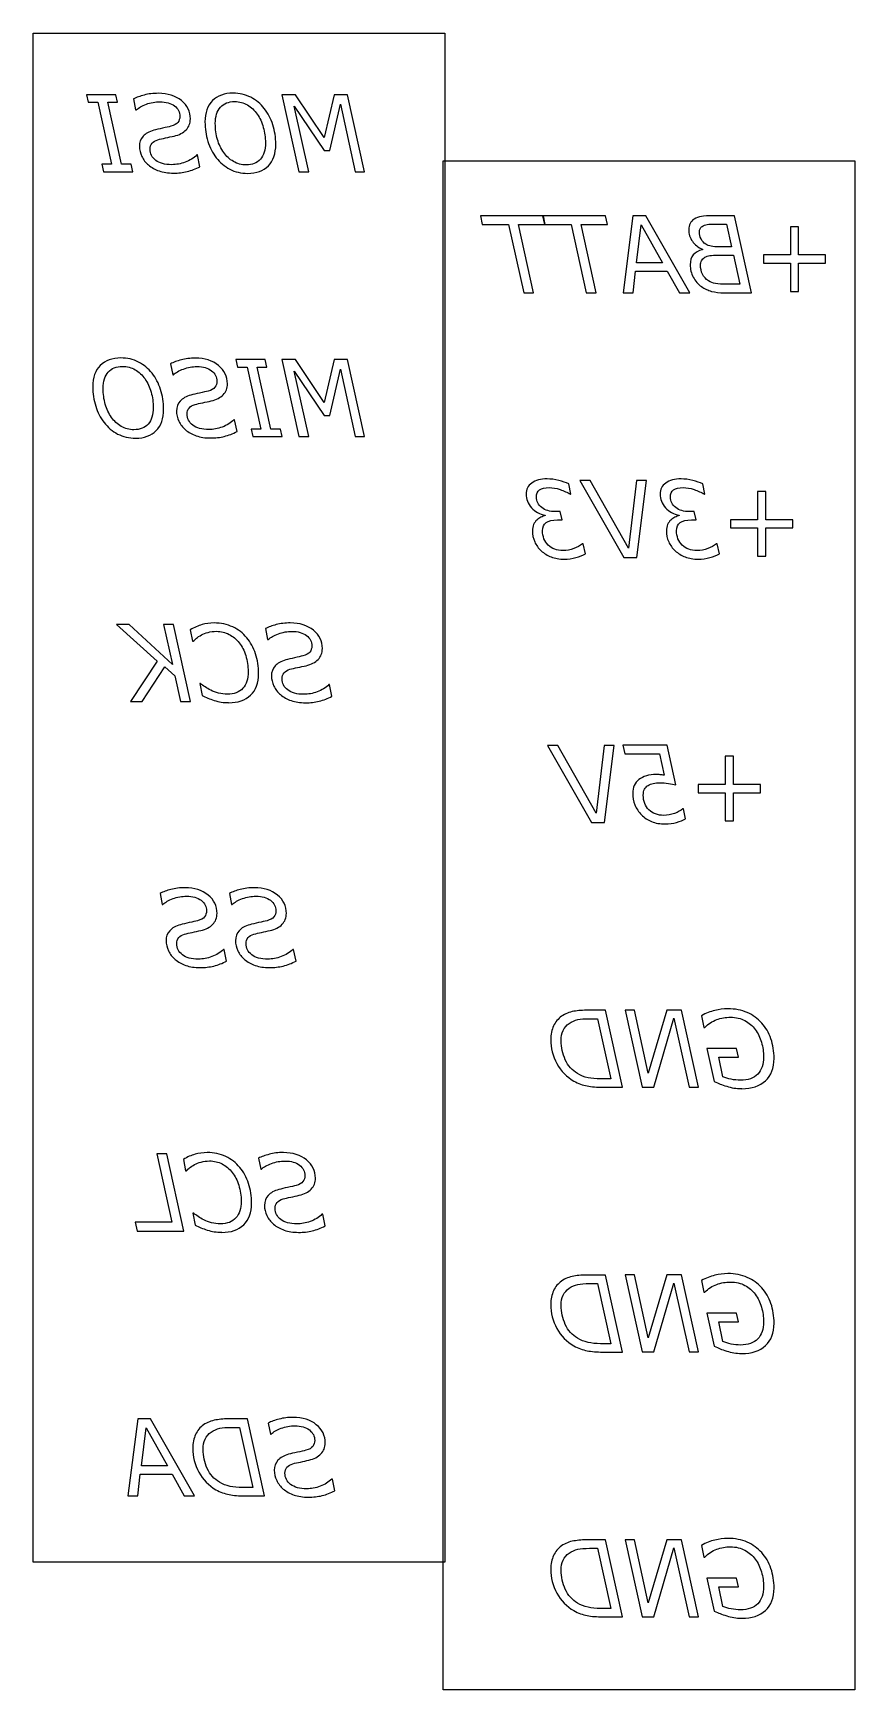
# Model space of a CAD drawing. Extents: x 0.1 to 5.4, y -0.8 to 9.9.
import ezdxf

# ---------------------------------------------------------------- set-up
doc = ezdxf.new("R2010")
doc.units = 0
doc.layers.add('Capa_1', color=7, linetype='CONTINUOUS')

msp = doc.modelspace()

# ---------------------------------------------------------------- linework, layer by layer
at = {"layer": 'Capa_1', "color": 7}
for points in [[(0.07381, 9.92621), (2.727999, 9.92621), (2.727999, 0.07383), (0.07381, 0.07383)], [(0.527868, 9.032949), (0.716288, 9.032949), (0.705749, 9.081271), (0.643475, 9.081271), (0.554694, 9.480903), (0.616969, 9.480903), (0.60643, 9.529225), (0.41801, 9.529225), (0.428549, 9.480903), (0.490823, 9.480903), (0.579604, 9.081271), (0.517329, 9.081271)], [(1.78581, 9.032949), (1.849681, 9.032949), (1.755791, 9.454576), (1.949001, 9.169609), (1.986685, 9.169609), (2.05375, 9.467581), (2.150195, 9.032949), (2.209915, 9.032949), (2.100056, 9.529245), (2.013192, 9.529245), (1.949001, 9.252932), (1.763775, 9.529245), (1.675952, 9.529245)], [(1.181269, 9.35358)], [(2.715358, 9.10226), (5.369546, 9.10226), (5.369546, -0.750121), (2.715358, -0.750121)], [(2.968244, 8.693204), (3.137822, 8.693204), (3.235225, 8.253249), (3.299096, 8.253249), (3.201693, 8.693204), (3.371271, 8.693204), (3.359135, 8.749494), (2.956108, 8.749494)], [(3.37191, 8.693204), (3.541488, 8.693204), (3.638891, 8.253249), (3.702762, 8.253249), (3.605359, 8.693204), (3.774937, 8.693204), (3.762801, 8.749494), (3.359774, 8.749494)], [(3.875534, 8.253249), (3.939724, 8.253249), (3.955692, 8.392902), (4.160719, 8.392902), (4.238641, 8.253249), (4.305386, 8.253249), (4.022437, 8.749535), (3.938765, 8.749535)], [(3.962718, 8.446894), (3.992418, 8.691876), (4.13038, 8.446894)], [(4.779949, 8.443901), (4.953998, 8.443901), (4.953998, 8.262249), (5.007011, 8.262249), (5.007011, 8.443901), (5.18106, 8.443901), (5.18106, 8.497229), (5.007011, 8.497229), (5.007011, 8.678881), (4.953998, 8.678881), (4.953998, 8.497229), (4.779949, 8.497229)], [(1.489767, 7.326427), (1.678187, 7.326427), (1.667649, 7.374749), (1.605374, 7.374749), (1.516594, 7.774381), (1.578868, 7.774381), (1.568329, 7.822703), (1.379909, 7.822703), (1.390448, 7.774381), (1.452723, 7.774381), (1.541503, 7.374749), (1.479229, 7.374749)], [(1.78581, 7.326427), (1.849681, 7.326427), (1.755791, 7.748054), (1.949001, 7.463087), (1.986685, 7.463087), (2.05375, 7.761059), (2.150195, 7.326427), (2.209915, 7.326427), (2.100056, 7.822723), (2.013192, 7.822723), (1.949001, 7.54641), (1.763775, 7.822723), (1.675952, 7.822723)], [(0.458247, 7.647058)], [(0.579282, 7.449786)], [(3.597055, 7.043013), (3.880005, 6.546727), (3.964315, 6.546727), (4.027547, 7.043013), (3.96176, 7.043013), (3.909705, 6.607053), (3.664439, 7.043013)], [(4.568536, 6.737369), (4.742585, 6.737369), (4.742585, 6.555727), (4.795598, 6.555727), (4.795598, 6.737369), (4.969647, 6.737369), (4.969647, 6.790697), (4.795598, 6.790697), (4.795598, 6.972349), (4.742584, 6.972349), (4.742584, 6.790697), (4.568535, 6.790697)], [(0.701597, 5.619905), (0.776327, 5.619905), (0.922911, 5.841553), (0.988059, 5.783934), (1.024147, 5.619946), (1.088018, 5.619946), (0.978159, 6.116242), (0.914288, 6.116242), (0.971772, 5.858593), (0.692336, 6.116242), (0.611859, 6.116242), (0.872772, 5.878586)], [(3.388835, 5.336491), (3.671785, 4.840205), (3.756095, 4.840205), (3.819328, 5.336491), (3.75354, 5.336491), (3.701485, 4.900531), (3.45622, 5.336491)], [(4.360316, 5.030847), (4.534365, 5.030847), (4.534365, 4.849195), (4.587378, 4.849195), (4.587378, 5.030847), (4.761427, 5.030847), (4.761427, 5.084175), (4.587378, 5.084175), (4.587378, 5.265816), (4.534364, 5.265816), (4.534364, 5.084175), (4.360315, 5.084175)], [(3.998486, 3.133683), (4.073853, 3.133683), (4.203831, 3.577642), (4.302193, 3.133683), (4.361912, 3.133683), (4.252054, 3.629969), (4.156886, 3.629969), (4.038086, 3.224667), (3.948347, 3.629969), (3.888627, 3.629969)], [(0.743752, 2.206861), (1.044905, 2.206861), (0.935046, 2.703147), (0.871175, 2.703147), (0.968579, 2.263193), (0.731297, 2.263193)], [(3.998486, 1.427161), (4.073853, 1.427161), (4.203831, 1.87112), (4.302193, 1.427161), (4.361912, 1.427161), (4.252054, 1.923447), (4.156886, 1.923447), (4.038086, 1.518145), (3.948347, 1.923447), (3.888627, 1.923447)], [(0.684352, 0.500339), (0.748542, 0.500339), (0.76451, 0.639993), (0.969537, 0.639993), (1.047459, 0.500339), (1.114205, 0.500339), (0.831256, 0.996625), (0.747585, 0.996625)], [(0.771536, 0.693985), (0.801237, 0.938966), (0.939198, 0.693985)], [(3.998486, -0.279371), (4.073853, -0.279371), (4.203831, 0.164598), (4.302193, -0.279371), (4.361912, -0.279371), (4.252054, 0.216925), (4.156886, 0.216925), (4.038086, -0.188377), (3.948347, 0.216925), (3.888627, 0.216925)]]:
    msp.add_lwpolyline(points, close=True, dxfattribs=at)
for points in [[(0.7198, 9.50206), (0.734172, 9.431059), (0.738645, 9.431059)], [(1.149015, 9.065528), (1.133687, 9.141229), (1.129213, 9.141229)], [(1.302304, 9.15641), (1.302306, 9.156277)], [(0.978799, 9.024051), (0.978798, 9.023949)], [(4.529575, 8.253096), (4.704262, 8.253096), (4.594723, 8.749382), (4.458039, 8.749382)], [(4.470496, 8.695901), (4.542671, 8.695901), (4.575245, 8.548575), (4.492212, 8.548575)], [(4.367664, 8.643278), (4.367661, 8.642879)], [(4.386819, 8.533721), (4.386819, 8.530656)], [(4.490615, 8.495686), (4.586742, 8.495686), (4.628578, 8.3077), (4.541393, 8.3077)], [(4.374689, 8.430906), (4.374689, 8.429895)], [(4.381389, 8.292417), (4.381393, 8.293245)], [(0.958679, 7.795436), (0.973051, 7.724435), (0.977524, 7.724435)], [(1.387894, 7.359006), (1.372565, 7.434707), (1.368091, 7.434707)], [(1.21768, 7.317325), (1.217676, 7.317427)], [(3.536383, 6.954491), (3.539575, 6.954491), (3.525842, 7.021815)], [(4.399922, 6.954491), (4.403113, 6.954491), (4.38938, 7.021815)], [(3.452711, 6.789604), (3.48305, 6.789604), (3.470595, 6.842625), (3.440256, 6.842625)], [(4.316249, 6.789604), (4.346588, 6.789604), (4.334133, 6.842625), (4.303795, 6.842625)], [(3.373829, 6.819741), (3.373829, 6.816676)], [(4.237368, 6.819741), (4.237368, 6.816676)], [(3.633143, 6.570673), (3.618133, 6.634626), (3.613347, 6.634626)], [(4.496681, 6.570673), (4.481671, 6.634626), (4.476885, 6.634626)], [(3.347644, 6.590492), (3.347639, 6.59039)], [(4.211182, 6.590492), (4.211177, 6.59039)], [(1.570564, 6.089017), (1.584936, 6.018015), (1.589409, 6.018015)], [(1.086741, 6.081559), (1.101112, 6.006879), (1.105899, 6.006879)], [(1.153164, 5.734325), (1.14869, 5.734325), (1.1637, 5.657705)], [(1.999779, 5.652484), (1.98445, 5.728185), (1.979978, 5.728185)], [(1.333597, 5.611732), (1.333602, 5.610905)], [(1.829564, 5.611007), (1.829562, 5.610905)], [(4.21628, 5.082836), (4.160073, 5.337145), (3.874888, 5.337145), (3.887343, 5.281161), (4.11058, 5.281161), (4.140599, 5.144511)], [(4.278241, 4.862067), (4.265467, 4.926735), (4.260994, 4.926735)], [(3.994336, 4.889191), (3.994334, 4.888527)], [(0.891613, 4.382597), (0.905984, 4.311595), (0.910457, 4.311595)], [(1.338712, 4.382597), (1.353083, 4.311595), (1.357557, 4.311595)], [(1.320829, 3.945962), (1.3055, 4.021663), (1.301027, 4.021663)], [(1.767926, 3.945962), (1.752597, 4.021663), (1.748126, 4.021663)], [(1.150613, 3.904587), (1.150612, 3.904383)], [(1.597711, 3.904587), (1.59771, 3.904383)], [(3.743959, 3.133499), (3.87234, 3.133499), (3.762482, 3.629785), (3.651985, 3.629785)], [(3.658372, 3.574915), (3.711066, 3.574915), (3.797291, 3.187287), (3.731185, 3.187287)], [(4.381713, 3.594295), (4.396085, 3.519002), (4.401831, 3.519002)], [(3.409913, 3.439971), (3.409913, 3.439654)], [(3.476658, 3.432768), (3.476658, 3.433524)], [(4.519035, 3.200751), (4.49221, 3.327747), (4.618994, 3.327747), (4.606858, 3.383425), (4.416522, 3.383425), (4.463787, 3.17044)], [(4.640072, 3.124264), (4.640072, 3.124008)], [(1.525855, 2.676065), (1.540227, 2.605063), (1.5447, 2.605063)], [(1.042031, 2.668515), (1.056403, 2.593835), (1.061189, 2.593835)], [(1.108454, 2.321281), (1.10398, 2.321281), (1.11899, 2.244661)], [(1.955069, 2.23944), (1.93974, 2.315141), (1.935268, 2.315141)], [(1.288887, 2.198688), (1.288893, 2.197861)], [(1.784855, 2.198157), (1.784852, 2.197861)], [(3.743959, 1.426977), (3.87234, 1.426977), (3.762482, 1.923263), (3.651985, 1.923263)], [(3.658372, 1.868495), (3.711066, 1.868495), (3.797291, 1.480857), (3.731185, 1.480857)], [(4.381713, 1.887783), (4.396085, 1.81249), (4.401831, 1.81249)], [(3.409913, 1.733449), (3.409913, 1.733132)], [(3.476658, 1.72736), (3.476658, 1.727002)], [(4.519035, 1.49424), (4.49221, 1.621235), (4.618994, 1.621235), (4.606858, 1.676913), (4.416522, 1.676913), (4.463787, 1.463929)], [(4.640072, 1.417752), (4.640072, 1.417486)], [(1.436755, 0.500155), (1.565135, 0.500155), (1.455277, 0.996441), (1.34478, 0.996441)], [(1.589087, 0.969543), (1.603458, 0.898541), (1.607932, 0.898541)], [(1.351167, 0.941571), (1.403861, 0.941571), (1.490087, 0.553943), (1.42398, 0.553943)], [(1.102709, 0.806627), (1.102708, 0.80631)], [(1.169454, 0.799425), (1.169453, 0.800181)], [(2.018301, 0.532918), (2.002972, 0.608619), (1.998501, 0.608619)], [(1.848087, 0.491635), (1.848085, 0.491339)], [(3.743959, -0.279545), (3.87234, -0.279545), (3.762482, 0.216751), (3.651985, 0.216751)], [(3.658372, 0.161973), (3.711066, 0.161973), (3.797291, -0.225665), (3.731185, -0.225665)], [(4.381713, 0.181261), (4.396085, 0.105968), (4.401831, 0.105968)], [(3.409913, 0.026937), (3.409913, 0.02661)], [(3.476658, 0.020838), (3.476658, 0.02048)], [(4.519035, -0.21218), (4.49221, -0.085184), (4.618994, -0.085184), (4.606858, -0.029507), (4.416522, -0.029507), (4.463787, -0.242491)], [(4.640072, -0.288668), (4.640072, -0.289036)]]:
    msp.add_lwpolyline(points, dxfattribs=at)
for points in [[(0.790058, 9.527396), (0.762806, 9.520313), (0.739387, 9.511868), (0.7198, 9.50206)], [(0.880435, 9.53843), (0.847222, 9.53843), (0.817097, 9.534752), (0.790058, 9.527396)], [(1.029575, 9.491129), (0.991039, 9.522663), (0.941326, 9.53843), (0.880435, 9.53843)], [(1.362344, 9.539553), (1.305924, 9.539553), (1.26164, 9.523446), (1.229492, 9.491231)], [(1.476354, 9.512583), (1.44165, 9.530563), (1.403647, 9.539553), (1.362344, 9.539553)], [(1.563219, 9.441275), (1.5398, 9.471038), (1.510845, 9.494807), (1.476354, 9.512583)], [(0.738645, 9.431059), (0.753761, 9.445498), (0.775371, 9.457927), (0.803474, 9.468347)], [(0.803474, 9.468347), (0.831364, 9.478768), (0.860745, 9.483978), (0.891617, 9.483978)], [(0.891617, 9.483978), (0.930366, 9.483978), (0.961343, 9.47509), (0.984549, 9.457314)], [(0.984549, 9.457314), (1.007543, 9.439538), (1.01904, 9.416995), (1.01904, 9.389684)], [(1.087059, 9.373134), (1.087059, 9.420468), (1.067897, 9.4598), (1.029575, 9.491129)], [(1.229492, 9.491231), (1.197343, 9.459221), (1.181269, 9.413337), (1.181269, 9.35358)], [(1.248015, 9.344294), (1.248015, 9.389653), (1.258979, 9.424429), (1.280908, 9.44862)], [(1.280908, 9.44862), (1.302624, 9.473071), (1.333069, 9.485296), (1.372243, 9.485296)], [(1.372243, 9.485296), (1.402689, 9.485296), (1.430154, 9.477974), (1.454637, 9.463331)], [(1.454637, 9.463331), (1.479121, 9.448893), (1.500198, 9.429244), (1.51787, 9.404385)], [(1.51787, 9.404385), (1.534903, 9.379934), (1.547996, 9.3515), (1.55715, 9.319081)], [(1.618467, 9.335958), (1.605693, 9.375255), (1.587277, 9.410361), (1.563219, 9.441275)], [(0.851058, 9.300293), (0.820826, 9.291644), (0.797939, 9.278771), (0.782397, 9.261677)], [(0.907904, 9.313676), (0.885336, 9.308909), (0.866388, 9.304448), (0.851058, 9.300293)], [(0.962195, 9.326038), (0.948569, 9.322632), (0.930472, 9.318512), (0.907904, 9.313676)], [(1.006585, 9.351067), (0.998281, 9.339966), (0.983485, 9.331622), (0.962195, 9.326038)], [(0.981991, 9.2628), (1.015416, 9.270564), (1.041284, 9.283913), (1.059594, 9.302847)], [(1.01904, 9.389684), (1.01904, 9.375041), (1.014888, 9.362169), (1.006585, 9.351067)], [(1.059594, 9.302847), (1.077904, 9.321713), (1.087059, 9.345142), (1.087059, 9.373134)], [(1.18127, 9.35359), (1.18127, 9.310479), (1.18755, 9.268927), (1.200112, 9.228934)], [(1.261747, 9.240969), (1.252592, 9.272298), (1.248015, 9.30674), (1.248015, 9.344294)], [(1.55715, 9.319081), (1.566305, 9.286866), (1.570883, 9.253664), (1.570883, 9.219474)], [(1.637628, 9.208962), (1.637628, 9.254321), (1.631241, 9.296653), (1.618467, 9.335958)], [(0.782397, 9.261677), (0.766642, 9.244582), (0.758764, 9.223026), (0.758764, 9.197009)], [(0.758764, 9.197009), (0.758764, 9.175215), (0.763874, 9.153556), (0.774093, 9.132035)], [(0.827422, 9.178518), (0.827422, 9.193842), (0.831787, 9.206612), (0.840515, 9.216828)], [(0.840515, 9.216828), (0.849031, 9.227044), (0.861593, 9.234604), (0.878199, 9.239508)], [(0.878199, 9.239508), (0.892038, 9.243594), (0.908538, 9.247374), (0.9277, 9.250847)], [(0.9277, 9.250847), (0.946648, 9.254934), (0.964745, 9.258918), (0.981991, 9.2628)], [(1.200112, 9.228934), (1.21246, 9.188955), (1.23045, 9.153737), (1.254082, 9.123279)], [(1.302306, 9.156277), (1.284422, 9.181613), (1.270902, 9.209844), (1.261747, 9.240969)], [(1.570883, 9.219474), (1.570883, 9.173706), (1.560025, 9.138484), (1.538308, 9.113809)], [(1.589725, 9.070973), (1.621661, 9.103392), (1.637628, 9.149388), (1.637628, 9.208962)], [(0.774093, 9.132035), (0.784312, 9.110445), (0.798577, 9.091988), (0.816886, 9.076664)], [(0.816886, 9.076664), (0.836474, 9.06025), (0.859467, 9.047378), (0.885867, 9.038047)], [(0.863829, 9.106494), (0.839558, 9.12536), (0.827422, 9.149368), (0.827422, 9.178518)], [(0.967939, 9.078502), (0.922591, 9.078502), (0.887887, 9.087833), (0.863829, 9.106494)], [(1.054165, 9.094542), (1.024358, 9.083849), (0.995616, 9.078502), (0.967939, 9.078502)], [(1.129213, 9.141229), (1.108774, 9.121001), (1.083758, 9.105439), (1.054165, 9.094542)], [(1.254082, 9.123279), (1.278353, 9.09195), (1.307521, 9.067295), (1.341586, 9.049315)], [(1.364578, 9.098792), (1.339881, 9.11323), (1.319123, 9.132436), (1.302304, 9.15641)], [(1.446334, 9.077134), (1.416314, 9.077134), (1.389062, 9.084353), (1.364578, 9.098792)], [(1.538308, 9.113809), (1.51638, 9.089359), (1.485721, 9.077134), (1.446334, 9.077134)], [(0.885867, 9.038047), (0.912054, 9.028716), (0.943031, 9.024051), (0.978799, 9.024051)], [(0.978798, 9.023949), (1.009669, 9.023949), (1.03905, 9.027354), (1.066941, 9.034165)], [(1.066941, 9.034165), (1.094831, 9.041044), (1.122189, 9.051498), (1.149015, 9.065528)], [(1.341586, 9.049315), (1.375651, 9.031539), (1.41408, 9.022651), (1.456873, 9.022651)], [(1.456873, 9.022651), (1.513506, 9.022651), (1.55779, 9.038759), (1.589725, 9.070973)], [(4.307942, 8.699323), (4.301977, 8.687745), (4.298995, 8.674873), (4.298995, 8.660706)], [(4.298995, 8.660706), (4.298995, 8.632033), (4.306766, 8.606697), (4.322308, 8.584699)], [(4.334129, 8.728337), (4.322419, 8.720777), (4.31369, 8.711106), (4.307942, 8.699323)], [(4.380755, 8.745295), (4.363722, 8.742571), (4.34818, 8.736918), (4.334129, 8.728337)], [(4.367661, 8.642879), (4.367661, 8.65221), (4.369152, 8.659872), (4.372134, 8.665865)], [(4.372134, 8.665865), (4.375117, 8.671995), (4.379375, 8.677103), (4.384908, 8.68119)], [(4.458039, 8.749382), (4.423335, 8.749382), (4.397574, 8.74802), (4.380755, 8.745295)], [(4.384908, 8.68119), (4.393851, 8.687319), (4.405028, 8.691201), (4.418441, 8.692836)], [(4.418441, 8.692836), (4.431854, 8.694879), (4.449206, 8.695901), (4.470496, 8.695901)], [(4.322308, 8.584699), (4.337851, 8.5627), (4.359354, 8.545708), (4.386819, 8.533721)], [(4.378202, 8.599962), (4.371177, 8.614877), (4.367664, 8.629316), (4.367664, 8.643278)], [(4.408541, 8.565942), (4.395341, 8.573911), (4.385228, 8.58525), (4.378202, 8.599962)], [(4.444309, 8.552661), (4.430683, 8.555386), (4.418761, 8.559812), (4.408541, 8.565942)], [(4.492212, 8.548575), (4.473902, 8.548575), (4.457935, 8.549937), (4.444309, 8.552661)], [(4.328376, 8.497045), (4.314751, 8.480631), (4.307938, 8.459518), (4.307938, 8.433705)], [(4.386819, 8.530656), (4.36127, 8.524526), (4.341789, 8.513323), (4.328376, 8.497045)], [(4.374689, 8.429895), (4.374689, 8.442358), (4.376712, 8.45237), (4.380758, 8.45993)], [(4.380758, 8.45993), (4.384804, 8.467694), (4.392043, 8.474914), (4.402474, 8.481588)], [(4.402474, 8.481588), (4.41099, 8.487037), (4.421954, 8.490714), (4.435367, 8.492621)], [(4.435367, 8.492621), (4.448567, 8.494665), (4.466983, 8.495686), (4.490615, 8.495686)], [(4.307938, 8.433705), (4.307938, 8.405509), (4.314751, 8.378743), (4.328376, 8.353407)], [(4.328376, 8.353407), (4.341789, 8.328276), (4.35946, 8.307946), (4.381389, 8.292417)], [(4.387783, 8.372879), (4.379054, 8.391132), (4.374689, 8.410474), (4.374689, 8.430906)], [(4.426106, 8.330176), (4.409287, 8.340596), (4.396513, 8.354831), (4.387783, 8.372879)], [(4.472413, 8.312808), (4.454529, 8.316214), (4.439094, 8.322003), (4.426106, 8.330176)], [(4.381393, 8.293245), (4.402045, 8.278806), (4.423655, 8.268488), (4.446223, 8.26229)], [(4.446223, 8.26229), (4.46879, 8.25616), (4.496574, 8.253096), (4.529575, 8.253096)], [(4.541393, 8.3077), (4.513077, 8.3077), (4.490084, 8.309403), (4.472413, 8.312808)], [(0.639322, 7.833031), (0.582903, 7.833031), (0.538619, 7.816924), (0.50647, 7.784709)], [(0.753332, 7.806061), (0.718629, 7.824041), (0.680626, 7.833031), (0.639322, 7.833031)], [(0.840198, 7.734753), (0.816778, 7.764516), (0.787823, 7.788285), (0.753332, 7.806061)], [(1.028937, 7.820772), (1.001686, 7.813689), (0.978266, 7.805244), (0.958679, 7.795436)], [(1.119315, 7.831806), (1.086102, 7.831806), (1.055976, 7.828128), (1.028937, 7.820772)], [(1.268454, 7.784505), (1.229918, 7.816039), (1.180205, 7.831806), (1.119315, 7.831806)], [(0.50647, 7.784709), (0.474322, 7.752699), (0.458247, 7.706815), (0.458247, 7.647058)], [(0.524993, 7.637772), (0.524993, 7.683131), (0.535958, 7.717907), (0.557886, 7.742098)], [(0.557886, 7.742098), (0.579602, 7.766549), (0.610048, 7.778774), (0.649222, 7.778774)], [(0.649222, 7.778774), (0.679667, 7.778774), (0.707132, 7.771452), (0.731616, 7.756809)], [(0.731616, 7.756809), (0.756099, 7.742371), (0.777177, 7.722722), (0.794848, 7.697863)], [(0.794848, 7.697863), (0.81188, 7.673412), (0.824974, 7.644978), (0.834129, 7.612559)], [(0.895446, 7.629436), (0.882672, 7.668733), (0.864256, 7.703839), (0.840198, 7.734753)], [(0.977524, 7.724435), (0.99264, 7.738873), (1.01425, 7.751303), (1.042353, 7.761723)], [(1.042353, 7.761723), (1.070244, 7.772144), (1.099625, 7.777354), (1.130496, 7.777354)], [(1.130496, 7.777354), (1.169245, 7.777354), (1.200223, 7.768466), (1.223429, 7.75069)], [(1.223429, 7.75069), (1.246423, 7.732914), (1.25792, 7.710371), (1.25792, 7.68306)], [(1.325938, 7.66651), (1.325938, 7.713844), (1.306776, 7.753176), (1.268454, 7.784505)], [(0.458248, 7.647068), (0.458248, 7.603957), (0.464529, 7.562405), (0.47709, 7.522412)], [(0.538725, 7.534447), (0.529571, 7.565776), (0.524993, 7.600218), (0.524993, 7.637772)], [(0.834129, 7.612559), (0.843284, 7.580344), (0.847861, 7.547108), (0.847861, 7.51285)], [(0.914607, 7.50244), (0.914607, 7.547799), (0.90822, 7.590131), (0.895446, 7.629436)], [(1.089938, 7.593669), (1.059706, 7.585019), (1.036819, 7.572147), (1.021277, 7.555052)], [(1.146784, 7.607052), (1.124216, 7.602285), (1.105268, 7.597824), (1.089938, 7.593669)], [(1.201074, 7.619414), (1.187449, 7.616008), (1.169352, 7.611888), (1.146784, 7.607052)], [(1.245465, 7.644443), (1.237162, 7.633341), (1.222365, 7.624998), (1.201074, 7.619414)], [(1.22087, 7.556278), (1.254296, 7.564043), (1.280163, 7.577357), (1.298473, 7.596223)], [(1.25792, 7.68306), (1.25792, 7.668417), (1.253768, 7.655544), (1.245465, 7.644443)], [(1.298473, 7.596223), (1.316783, 7.615089), (1.325938, 7.638518), (1.325938, 7.66651)], [(0.47709, 7.522412), (0.489439, 7.482433), (0.507429, 7.447215), (0.531061, 7.416758)], [(0.579284, 7.449755), (0.5614, 7.475091), (0.547881, 7.503322), (0.538725, 7.534447)], [(0.847861, 7.51285), (0.847861, 7.467082), (0.837003, 7.43186), (0.815287, 7.407185)], [(0.866704, 7.364451), (0.898639, 7.39687), (0.914607, 7.442866), (0.914607, 7.50244)], [(1.021277, 7.555052), (1.005522, 7.537957), (0.997644, 7.516402), (0.997644, 7.490385)], [(0.997644, 7.490385), (0.997644, 7.46859), (1.002754, 7.446932), (1.012973, 7.425411)], [(1.066301, 7.471996), (1.066301, 7.48732), (1.070665, 7.50009), (1.079395, 7.510306)], [(1.079395, 7.510306), (1.087911, 7.520522), (1.100472, 7.528082), (1.117078, 7.532986)], [(1.117078, 7.532986), (1.130917, 7.537072), (1.147418, 7.540852), (1.166579, 7.544326)], [(1.166579, 7.544326), (1.185528, 7.548412), (1.203624, 7.552396), (1.22087, 7.556278)], [(0.531061, 7.416758), (0.555332, 7.385428), (0.5845, 7.360773), (0.618564, 7.342793)], [(0.641557, 7.392167), (0.61686, 7.406606), (0.596101, 7.425812), (0.579282, 7.449786)], [(0.723312, 7.370509), (0.693293, 7.370509), (0.666041, 7.377729), (0.641557, 7.392167)], [(0.815287, 7.407185), (0.793358, 7.382735), (0.7627, 7.370509), (0.723312, 7.370509)], [(1.012973, 7.425411), (1.023192, 7.403821), (1.037457, 7.385364), (1.055767, 7.370039)], [(1.055767, 7.370039), (1.075354, 7.353626), (1.098348, 7.340719), (1.124747, 7.331321)], [(1.102707, 7.399973), (1.078436, 7.418838), (1.066301, 7.442846), (1.066301, 7.471996)], [(1.206817, 7.371981), (1.161469, 7.371981), (1.126765, 7.381311), (1.102707, 7.399973)], [(1.293043, 7.38802), (1.263236, 7.377327), (1.234494, 7.371981), (1.206817, 7.371981)], [(1.368091, 7.434707), (1.347653, 7.414479), (1.322637, 7.398917), (1.293043, 7.38802)], [(0.618564, 7.342793), (0.652629, 7.325017), (0.691058, 7.316129), (0.733852, 7.316129)], [(0.733852, 7.316129), (0.790484, 7.316129), (0.834768, 7.332237), (0.866704, 7.364451)], [(1.124747, 7.331321), (1.150935, 7.32199), (1.181912, 7.317325), (1.21768, 7.317325)], [(1.217676, 7.317427), (1.248547, 7.317427), (1.277928, 7.320832), (1.305819, 7.327643)], [(1.305819, 7.327643), (1.33371, 7.334522), (1.361068, 7.344976), (1.387894, 7.359006)], [(3.385964, 7.053382), (3.344023, 7.053382), (3.311023, 7.044597), (3.286964, 7.027025)], [(3.461013, 7.043166), (3.434613, 7.049977), (3.409597, 7.053382), (3.385964, 7.053382)], [(4.249503, 7.053382), (4.207561, 7.053382), (4.174561, 7.044597), (4.150502, 7.027025)], [(4.324551, 7.043166), (4.298151, 7.049977), (4.273135, 7.053382), (4.249503, 7.053382)], [(3.286964, 7.027025), (3.262693, 7.009658), (3.250558, 6.985888), (3.250558, 6.955717)], [(3.250558, 6.955717), (3.250558, 6.922821), (3.262267, 6.893603), (3.285687, 6.868063)], [(3.317304, 6.938554), (3.317304, 6.957215), (3.324223, 6.971756), (3.338062, 6.982176)], [(3.338062, 6.982176), (3.351688, 6.992597), (3.371914, 6.997807), (3.39874, 6.997807)], [(3.39874, 6.997807), (3.420883, 6.997807), (3.444515, 6.993584), (3.469638, 6.985139)], [(3.525842, 7.021815), (3.50881, 7.029579), (3.4872, 7.036696), (3.461013, 7.043166)], [(3.469638, 6.985139), (3.49476, 6.976694), (3.517009, 6.966478), (3.536383, 6.954491)], [(4.150502, 7.027025), (4.126231, 7.009658), (4.114096, 6.985888), (4.114096, 6.955717)], [(4.114096, 6.955717), (4.114096, 6.922821), (4.125806, 6.893603), (4.149225, 6.868063)], [(4.180842, 6.938554), (4.180842, 6.957215), (4.187762, 6.971756), (4.201601, 6.982176)], [(4.201601, 6.982176), (4.215226, 6.992597), (4.235452, 6.997807), (4.262279, 6.997807)], [(4.262279, 6.997807), (4.284421, 6.997807), (4.308053, 6.993584), (4.333176, 6.985139)], [(4.38938, 7.021815), (4.372348, 7.029579), (4.350738, 7.036696), (4.324551, 7.043166)], [(4.333176, 6.985139), (4.358298, 6.976694), (4.380547, 6.966478), (4.399922, 6.954491)], [(3.285687, 6.868063), (3.308893, 6.842727), (3.338274, 6.82662), (3.373829, 6.819741)], [(3.351795, 6.868267), (3.328801, 6.885566), (3.317304, 6.908995), (3.317304, 6.938554)], [(3.440256, 6.842625), (3.404276, 6.842625), (3.374789, 6.851172), (3.351795, 6.868267)], [(4.149225, 6.868063), (4.172432, 6.842727), (4.201812, 6.82662), (4.237368, 6.819741)], [(4.215333, 6.868267), (4.192339, 6.885566), (4.180842, 6.908995), (4.180842, 6.938554)], [(4.303795, 6.842625), (4.267814, 6.842625), (4.238327, 6.851172), (4.215333, 6.868267)], [(3.299419, 6.759773), (3.293885, 6.748194), (3.291118, 6.734539), (3.291118, 6.718806)], [(3.319538, 6.78848), (3.311448, 6.78092), (3.304741, 6.771351), (3.299419, 6.759773)], [(3.346365, 6.80646), (3.336145, 6.801693), (3.327203, 6.795699), (3.319538, 6.78848)], [(3.373829, 6.816676), (3.365526, 6.814633), (3.356371, 6.811228), (3.346365, 6.80646)], [(3.356904, 6.71993), (3.356904, 6.743291), (3.364675, 6.760726), (3.380218, 6.772236)], [(3.380218, 6.772236), (3.39576, 6.783814), (3.419924, 6.789604), (3.452711, 6.789604)], [(4.162957, 6.759773), (4.157423, 6.748194), (4.154657, 6.734539), (4.154657, 6.718806)], [(4.183077, 6.78848), (4.174986, 6.78092), (4.16828, 6.771351), (4.162957, 6.759773)], [(4.209903, 6.80646), (4.199684, 6.801693), (4.190742, 6.795699), (4.183077, 6.78848)], [(4.237368, 6.816676), (4.229064, 6.814633), (4.219909, 6.811228), (4.209903, 6.80646)], [(4.220443, 6.71993), (4.220443, 6.743291), (4.228214, 6.760726), (4.243756, 6.772236)], [(4.243756, 6.772236), (4.259298, 6.783814), (4.283463, 6.789604), (4.316249, 6.789604)], [(3.291118, 6.718806), (3.291118, 6.69456), (3.296122, 6.671131), (3.306128, 6.64852)], [(3.306128, 6.64852), (3.316135, 6.626044), (3.329973, 6.606702), (3.347644, 6.590492)], [(3.39363, 6.62727), (3.369146, 6.65104), (3.356904, 6.681926), (3.356904, 6.71993)], [(3.48784, 6.591616), (3.449518, 6.591616), (3.418114, 6.603501), (3.39363, 6.62727)], [(3.613347, 6.634626), (3.598656, 6.623048), (3.58024, 6.612934), (3.558098, 6.604284)], [(4.154657, 6.718806), (4.154657, 6.69456), (4.15966, 6.671131), (4.169666, 6.64852)], [(4.169666, 6.64852), (4.179673, 6.626044), (4.193511, 6.606702), (4.211182, 6.590492)], [(4.257169, 6.62727), (4.232685, 6.65104), (4.220443, 6.681926), (4.220443, 6.71993)], [(4.351378, 6.591616), (4.313056, 6.591616), (4.281653, 6.603501), (4.257169, 6.62727)], [(4.476885, 6.634626), (4.462194, 6.623048), (4.443778, 6.612934), (4.421636, 6.604284)], [(3.347639, 6.59039), (3.366374, 6.573295), (3.387984, 6.559946), (3.412468, 6.550343)], [(3.412468, 6.550343), (3.436739, 6.541013), (3.464949, 6.536347), (3.497097, 6.536347)], [(3.558098, 6.604284), (3.535956, 6.595839), (3.512537, 6.591616), (3.48784, 6.591616)], [(3.497097, 6.536347), (3.522859, 6.536347), (3.547875, 6.539787), (3.572146, 6.546666)], [(3.572146, 6.546666), (3.596204, 6.553476), (3.616536, 6.561479), (3.633143, 6.570673)], [(4.211177, 6.59039), (4.229913, 6.573295), (4.251522, 6.559946), (4.276006, 6.550343)], [(4.276006, 6.550343), (4.300277, 6.541013), (4.328487, 6.536347), (4.360635, 6.536347)], [(4.421636, 6.604284), (4.399494, 6.595839), (4.376075, 6.591616), (4.351378, 6.591616)], [(4.360635, 6.536347), (4.386397, 6.536347), (4.411413, 6.539787), (4.435684, 6.546666)], [(4.435684, 6.546666), (4.459742, 6.553476), (4.480074, 6.561479), (4.496681, 6.570673)], [(1.162109, 6.114557), (1.137625, 6.107678), (1.112502, 6.096679), (1.086741, 6.081559)], [(1.240031, 6.125181), (1.212566, 6.125181), (1.186592, 6.12164), (1.162109, 6.114557)], [(1.359789, 6.099539), (1.324021, 6.116634), (1.284102, 6.125181), (1.240031, 6.125181)], [(1.450168, 6.030172), (1.425684, 6.059526), (1.395558, 6.082649), (1.359789, 6.099539)], [(1.640822, 6.114352), (1.61357, 6.107269), (1.590151, 6.098824), (1.570564, 6.089017)], [(1.7312, 6.125386), (1.697987, 6.125386), (1.667861, 6.121708), (1.640822, 6.114352)], [(1.880339, 6.078085), (1.841804, 6.109619), (1.792091, 6.125386), (1.7312, 6.125386)], [(1.105899, 6.006879), (1.112925, 6.014235), (1.120057, 6.021012), (1.127296, 6.027209)], [(1.127296, 6.027209), (1.134321, 6.033339), (1.144967, 6.040354), (1.159232, 6.048254)], [(1.159232, 6.048254), (1.170941, 6.054384), (1.184886, 6.05973), (1.201067, 6.064294)], [(1.201067, 6.064294), (1.217247, 6.069061), (1.235131, 6.071445), (1.254719, 6.071445)], [(1.254719, 6.071445), (1.284525, 6.071445), (1.311883, 6.064907), (1.336793, 6.05183)], [(1.336793, 6.05183), (1.361703, 6.038958), (1.383313, 6.020841), (1.401622, 5.997481)], [(1.401622, 5.997481), (1.419506, 5.974801), (1.433558, 5.947252), (1.443778, 5.914833)], [(1.507012, 5.926183), (1.493812, 5.965753), (1.474864, 6.000416), (1.450168, 6.030172)], [(1.589409, 6.018015), (1.604525, 6.032454), (1.626135, 6.044883), (1.654238, 6.055304)], [(1.654238, 6.055304), (1.682129, 6.065724), (1.71151, 6.070934), (1.742381, 6.070934)], [(1.742381, 6.070934), (1.781129, 6.070934), (1.812107, 6.062046), (1.835313, 6.04427)], [(1.835313, 6.04427), (1.858307, 6.026494), (1.869804, 6.003951), (1.869804, 5.97664)], [(1.937823, 5.96009), (1.937823, 6.007424), (1.918662, 6.046756), (1.880339, 6.078085)], [(1.443778, 5.914833), (1.453997, 5.882414), (1.459106, 5.847863), (1.459106, 5.81118)], [(1.526813, 5.798196), (1.526813, 5.843964), (1.520213, 5.886626), (1.507012, 5.926183)], [(1.701822, 5.887249), (1.67159, 5.8786), (1.648703, 5.865727), (1.633161, 5.848633)], [(1.758668, 5.900632), (1.7361, 5.895865), (1.717151, 5.891404), (1.701822, 5.887249)], [(1.812958, 5.912994), (1.799332, 5.909588), (1.781235, 5.905468), (1.758668, 5.900632)], [(1.857349, 5.938023), (1.849045, 5.926922), (1.834249, 5.918579), (1.812958, 5.912994)], [(1.832755, 5.849756), (1.866181, 5.857521), (1.892049, 5.87087), (1.910359, 5.889803)], [(1.869804, 5.97664), (1.869804, 5.961997), (1.865652, 5.949125), (1.857349, 5.938023)], [(1.910359, 5.889803), (1.928668, 5.908669), (1.937823, 5.932098), (1.937823, 5.96009)], [(1.459106, 5.81118), (1.459106, 5.765412), (1.447716, 5.729748), (1.424936, 5.704188)], [(1.475396, 5.659533), (1.509674, 5.692225), (1.526813, 5.738445), (1.526813, 5.798196)], [(1.633161, 5.848633), (1.617406, 5.831538), (1.609528, 5.809982), (1.609528, 5.783965)], [(1.609528, 5.783965), (1.609528, 5.762171), (1.614638, 5.740513), (1.624857, 5.718991)], [(1.678187, 5.765474), (1.678187, 5.780798), (1.682552, 5.793568), (1.691281, 5.803784)], [(1.714594, 5.693451), (1.690323, 5.712316), (1.678187, 5.736324), (1.678187, 5.765474)], [(1.691281, 5.803784), (1.699797, 5.814), (1.712358, 5.82156), (1.728965, 5.826464)], [(1.728965, 5.826464), (1.742803, 5.83055), (1.759303, 5.83433), (1.778465, 5.837804)], [(1.778465, 5.837804), (1.797413, 5.84189), (1.81551, 5.845874), (1.832755, 5.849756)], [(1.181587, 5.71328), (1.170516, 5.72084), (1.161041, 5.727855), (1.153164, 5.734325)], [(1.218951, 5.691622), (1.205112, 5.698501), (1.192657, 5.70572), (1.181587, 5.71328)], [(1.268771, 5.673335), (1.250461, 5.678103), (1.233855, 5.684198), (1.218951, 5.691622)], [(1.326255, 5.666184), (1.306029, 5.666184), (1.286868, 5.668568), (1.268771, 5.673335)], [(1.424936, 5.704188), (1.402155, 5.678852), (1.369262, 5.666184), (1.326255, 5.666184)], [(1.333602, 5.610905), (1.393855, 5.610905), (1.441119, 5.627114), (1.475396, 5.659533)], [(1.624857, 5.718991), (1.635076, 5.697469), (1.649341, 5.679012), (1.667651, 5.66362)], [(1.667651, 5.66362), (1.687238, 5.647206), (1.710232, 5.634334), (1.736632, 5.625003)], [(1.818704, 5.665459), (1.773355, 5.665459), (1.738652, 5.674789), (1.714594, 5.693451)], [(1.90493, 5.681498), (1.875123, 5.670805), (1.846381, 5.665459), (1.818704, 5.665459)], [(1.979978, 5.728185), (1.959539, 5.707957), (1.934523, 5.692395), (1.90493, 5.681498)], [(1.1637, 5.657705), (1.186055, 5.645922), (1.211816, 5.635263), (1.240984, 5.625728)], [(1.240984, 5.625728), (1.269939, 5.616398), (1.30081, 5.611732), (1.333597, 5.611732)], [(1.736632, 5.625003), (1.762819, 5.615672), (1.793796, 5.611007), (1.829564, 5.611007)], [(1.829562, 5.610905), (1.860433, 5.610905), (1.889814, 5.61431), (1.917704, 5.621121)], [(1.917704, 5.621121), (1.945595, 5.628), (1.972953, 5.638454), (1.999779, 5.652484)], [(4.089822, 5.148577), (4.041919, 5.148577), (4.00466, 5.137782), (3.978048, 5.116192)], [(4.115051, 5.147576), (4.106748, 5.148243), (4.098338, 5.148577), (4.089822, 5.148577)], [(4.140599, 5.144511), (4.13187, 5.145873), (4.123354, 5.146895), (4.115051, 5.147576)], [(3.978048, 5.116192), (3.951222, 5.09467), (3.937809, 5.06535), (3.937809, 5.028232)], [(3.937809, 5.028232), (3.937809, 5.001534), (3.942706, 4.976198), (3.9525, 4.952224)], [(4.005828, 5.015615), (4.005828, 5.030734), (4.008595, 5.0433), (4.014128, 5.053312)], [(4.014128, 5.053312), (4.019662, 5.063324), (4.027114, 5.071428), (4.036483, 5.077626)], [(4.036483, 5.077626), (4.046064, 5.083756), (4.057455, 5.088217), (4.070654, 5.091009)], [(4.070654, 5.091009), (4.083641, 5.093734), (4.097374, 5.095096), (4.111851, 5.095096)], [(4.111851, 5.095096), (4.130586, 5.095096), (4.149428, 5.093734), (4.168377, 5.091009)], [(4.168377, 5.091009), (4.187112, 5.088285), (4.20308, 5.085561), (4.21628, 5.082836)], [(3.9525, 4.952224), (3.962293, 4.92825), (3.976239, 4.907239), (3.994336, 4.889191)], [(4.042234, 4.92132), (4.017963, 4.945294), (4.005828, 4.976726), (4.005828, 5.015615)], [(4.138041, 4.88536), (4.098441, 4.88536), (4.066505, 4.897347), (4.042234, 4.92132)], [(4.260994, 4.926735), (4.247793, 4.916315), (4.230016, 4.906746), (4.207661, 4.898028)], [(3.994334, 4.888527), (4.013069, 4.87007), (4.034892, 4.855631), (4.059802, 4.845211)], [(4.059802, 4.845211), (4.084711, 4.834995), (4.113986, 4.829887), (4.147624, 4.829887)], [(4.207661, 4.898028), (4.185306, 4.889583), (4.162099, 4.88536), (4.138041, 4.88536)], [(4.147624, 4.829887), (4.173598, 4.829887), (4.198082, 4.833292), (4.221076, 4.840103)], [(4.221076, 4.840103), (4.24407, 4.846913), (4.263125, 4.854235), (4.278241, 4.862067)], [(0.961871, 4.407933), (0.934619, 4.400849), (0.911199, 4.392404), (0.891613, 4.382597)], [(1.052248, 4.418966), (1.019035, 4.418966), (0.988909, 4.415288), (0.961871, 4.407933)], [(1.201387, 4.371666), (1.162852, 4.403199), (1.113139, 4.418966), (1.052248, 4.418966)], [(1.40897, 4.407933), (1.381718, 4.400849), (1.358299, 4.392404), (1.338712, 4.382597)], [(1.499348, 4.418966), (1.466135, 4.418966), (1.436009, 4.415288), (1.40897, 4.407933)], [(1.648487, 4.371666), (1.609952, 4.403199), (1.560239, 4.418966), (1.499348, 4.418966)], [(0.910457, 4.311595), (0.925573, 4.326034), (0.947183, 4.338463), (0.975287, 4.348884)], [(0.975287, 4.348884), (1.003177, 4.359304), (1.032558, 4.364514), (1.063429, 4.364514)], [(1.063429, 4.364514), (1.102178, 4.364514), (1.133156, 4.355626), (1.156362, 4.33785)], [(1.156362, 4.33785), (1.179356, 4.320074), (1.190853, 4.297531), (1.190853, 4.27022)], [(1.258871, 4.25367), (1.258871, 4.301004), (1.23971, 4.340336), (1.201387, 4.371666)], [(1.357557, 4.311595), (1.372673, 4.326034), (1.394283, 4.338463), (1.422386, 4.348884)], [(1.422386, 4.348884), (1.450277, 4.359304), (1.479658, 4.364514), (1.510529, 4.364514)], [(1.510529, 4.364514), (1.549277, 4.364514), (1.580255, 4.355626), (1.603461, 4.33785)], [(1.603461, 4.33785), (1.626454, 4.320074), (1.637951, 4.297531), (1.637951, 4.27022)], [(1.705971, 4.25367), (1.705971, 4.301004), (1.68681, 4.340336), (1.648487, 4.371666)], [(1.022872, 4.180829), (0.992639, 4.17218), (0.969752, 4.159308), (0.95421, 4.142213)], [(1.079717, 4.194213), (1.05715, 4.189445), (1.038201, 4.184984), (1.022872, 4.180829)], [(1.134007, 4.206574), (1.120382, 4.203169), (1.102285, 4.199048), (1.079717, 4.194213)], [(1.178398, 4.231603), (1.170095, 4.220502), (1.155298, 4.212159), (1.134007, 4.206574)], [(1.153803, 4.143337), (1.187229, 4.151101), (1.213097, 4.16445), (1.231406, 4.183383)], [(1.190853, 4.27022), (1.190853, 4.255577), (1.186701, 4.242705), (1.178398, 4.231603)], [(1.231406, 4.183383), (1.249716, 4.202249), (1.258871, 4.225678), (1.258871, 4.25367)], [(1.46997, 4.180829), (1.439738, 4.17218), (1.416851, 4.159308), (1.401308, 4.142213)], [(1.526816, 4.194213), (1.504248, 4.189445), (1.485299, 4.184984), (1.46997, 4.180829)], [(1.581106, 4.206574), (1.56748, 4.203169), (1.549383, 4.199048), (1.526816, 4.194213)], [(1.625496, 4.231603), (1.617193, 4.220502), (1.602396, 4.212159), (1.581106, 4.206574)], [(1.600903, 4.143337), (1.634329, 4.151101), (1.660197, 4.16445), (1.678507, 4.183383)], [(1.637951, 4.27022), (1.637951, 4.255577), (1.6338, 4.242705), (1.625496, 4.231603)], [(1.678507, 4.183383), (1.696816, 4.202249), (1.705971, 4.225678), (1.705971, 4.25367)], [(0.95421, 4.142213), (0.938455, 4.125118), (0.930578, 4.103562), (0.930578, 4.077545)], [(0.930578, 4.077545), (0.930578, 4.055751), (0.935687, 4.034093), (0.945906, 4.012571)], [(0.999236, 4.058952), (0.999236, 4.074276), (1.0036, 4.087046), (1.012329, 4.097262)], [(1.035642, 3.986929), (1.011371, 4.005794), (0.999236, 4.029802), (0.999236, 4.058952)], [(1.012329, 4.097262), (1.020845, 4.107478), (1.033406, 4.115038), (1.050013, 4.119942)], [(1.050013, 4.119942), (1.063852, 4.124028), (1.080352, 4.127808), (1.099513, 4.131282)], [(1.099513, 4.131282), (1.118462, 4.135368), (1.136558, 4.139386), (1.153803, 4.143337)], [(1.401308, 4.142213), (1.385553, 4.125118), (1.377676, 4.103562), (1.377676, 4.077545)], [(1.377676, 4.077545), (1.377676, 4.055751), (1.382786, 4.034093), (1.393005, 4.012571)], [(1.446335, 4.058952), (1.446335, 4.074276), (1.450699, 4.087046), (1.459428, 4.097262)], [(1.482741, 3.986929), (1.45847, 4.005794), (1.446335, 4.029802), (1.446335, 4.058952)], [(1.459428, 4.097262), (1.467944, 4.107478), (1.480505, 4.115038), (1.497112, 4.119942)], [(1.497112, 4.119942), (1.510951, 4.124028), (1.527451, 4.127808), (1.546612, 4.131282)], [(1.546612, 4.131282), (1.565561, 4.135368), (1.583658, 4.139386), (1.600903, 4.143337)], [(0.945906, 4.012571), (0.956126, 3.990981), (0.97039, 3.972524), (0.9887, 3.9572)], [(0.9887, 3.9572), (1.008287, 3.940786), (1.031281, 3.927914), (1.05768, 3.918583)], [(1.139752, 3.958937), (1.094404, 3.958937), (1.059701, 3.968267), (1.035642, 3.986929)], [(1.225978, 3.974976), (1.196172, 3.964283), (1.16743, 3.958937), (1.139752, 3.958937)], [(1.301027, 4.021663), (1.280588, 4.001435), (1.255572, 3.985873), (1.225978, 3.974976)], [(1.393005, 4.012571), (1.403224, 3.990981), (1.417488, 3.972524), (1.435798, 3.9572)], [(1.435798, 3.9572), (1.455386, 3.940786), (1.478379, 3.927914), (1.504779, 3.918583)], [(1.586851, 3.958937), (1.541503, 3.958937), (1.5068, 3.968267), (1.482741, 3.986929)], [(1.673077, 3.974976), (1.643271, 3.964283), (1.614529, 3.958937), (1.586851, 3.958937)], [(1.748126, 4.021663), (1.727687, 4.001435), (1.702671, 3.985873), (1.673077, 3.974976)], [(1.05768, 3.918583), (1.083868, 3.909252), (1.114846, 3.904587), (1.150613, 3.904587)], [(1.150612, 3.904383), (1.181483, 3.904383), (1.210863, 3.907788), (1.238754, 3.914599)], [(1.238754, 3.914599), (1.266644, 3.921478), (1.294002, 3.931932), (1.320829, 3.945962)], [(1.504779, 3.918583), (1.530966, 3.909252), (1.561943, 3.904587), (1.597711, 3.904587)], [(1.59771, 3.904383), (1.628581, 3.904383), (1.657961, 3.907788), (1.685852, 3.914599)], [(1.685852, 3.914599), (1.713742, 3.921478), (1.7411, 3.931932), (1.767926, 3.945962)], [(4.550333, 3.638939), (4.522442, 3.638939), (4.494658, 3.635397), (4.466981, 3.628314)], [(4.67584, 3.614625), (4.638582, 3.630834), (4.596746, 3.638939), (4.550333, 3.638939)], [(3.427797, 3.528646), (3.415874, 3.50331), (3.409913, 3.473752), (3.409913, 3.439971)], [(3.479532, 3.590658), (3.456964, 3.574857), (3.439719, 3.554186), (3.427797, 3.528646)], [(3.557774, 3.622634), (3.529245, 3.617866), (3.503164, 3.607208), (3.479532, 3.590658)], [(3.489752, 3.498805), (3.498268, 3.517262), (3.511255, 3.532586), (3.528713, 3.544777)], [(3.528713, 3.544777), (3.545958, 3.556764), (3.564375, 3.564767), (3.583961, 3.568785)], [(3.651985, 3.629785), (3.617494, 3.629785), (3.58609, 3.627401), (3.557774, 3.622634)], [(3.583961, 3.568785), (3.603548, 3.572871), (3.628352, 3.574915), (3.658372, 3.574915)], [(4.466981, 3.628314), (4.43909, 3.621435), (4.410668, 3.610095), (4.381713, 3.594295)], [(4.401831, 3.519002), (4.425463, 3.54209), (4.451224, 3.558743), (4.479115, 3.568959)], [(4.479115, 3.568959), (4.506792, 3.579379), (4.536599, 3.584589), (4.568535, 3.584589)], [(4.568535, 3.584589), (4.603664, 3.584589), (4.634428, 3.57737), (4.660829, 3.562931)], [(4.660829, 3.562931), (4.687229, 3.548493), (4.709477, 3.529286), (4.727574, 3.505313)], [(4.76973, 3.547301), (4.744182, 3.575974), (4.712885, 3.598415), (4.67584, 3.614625)], [(4.828811, 3.445651), (4.815185, 3.48454), (4.795492, 3.518423), (4.76973, 3.547301)], [(3.409913, 3.439654), (3.409913, 3.385441), (3.423113, 3.334112), (3.449513, 3.285667)], [(3.476658, 3.433524), (3.476658, 3.45886), (3.481023, 3.48062), (3.489752, 3.498805)], [(3.503485, 3.309777), (3.4856, 3.348462), (3.476658, 3.389459), (3.476658, 3.432768)], [(4.727574, 3.505313), (4.745245, 3.481748), (4.758658, 3.4543), (4.767813, 3.422971)], [(4.767813, 3.422971), (4.776755, 3.391642), (4.781226, 3.360074), (4.781226, 3.328268)], [(4.84893, 3.318665), (4.84893, 3.364433), (4.842224, 3.406762), (4.828811, 3.445651)], [(3.581727, 3.221408), (3.54745, 3.24184), (3.521369, 3.271297), (3.503485, 3.309777)], [(4.781226, 3.328268), (4.781226, 3.280525), (4.768771, 3.243638), (4.743862, 3.217608)], [(4.793682, 3.17468), (4.830514, 3.208461), (4.84893, 3.256456), (4.84893, 3.318665)], [(3.449513, 3.285667), (3.475914, 3.237243), (3.512001, 3.199801), (3.557775, 3.173342)], [(3.649749, 3.194438), (3.625691, 3.199886), (3.603017, 3.208877), (3.581727, 3.221408)], [(4.743862, 3.217608), (4.718739, 3.191591), (4.681694, 3.178582), (4.632726, 3.178582)], [(3.557775, 3.173342), (3.585878, 3.157541), (3.61462, 3.146984), (3.644001, 3.141672)], [(3.644001, 3.141672), (3.673381, 3.136223), (3.706701, 3.133499), (3.743959, 3.133499)], [(3.731185, 3.187287), (3.700739, 3.187287), (3.673594, 3.18967), (3.649749, 3.194438)], [(4.463787, 3.17044), (4.477839, 3.164311), (4.490507, 3.158862), (4.501791, 3.154095)], [(4.501791, 3.154095), (4.513075, 3.149327), (4.527233, 3.144423), (4.544265, 3.139383)], [(4.572368, 3.184712), (4.553419, 3.188799), (4.535642, 3.194145), (4.519035, 3.200751)], [(4.544265, 3.139383), (4.558956, 3.134616), (4.574179, 3.130938), (4.589933, 3.12835)], [(4.632726, 3.178582), (4.611222, 3.178582), (4.591103, 3.180626), (4.572368, 3.184712)], [(4.589933, 3.12835), (4.605476, 3.125626), (4.622189, 3.124264), (4.640072, 3.124264)], [(4.640072, 3.124008), (4.705646, 3.124008), (4.756849, 3.140899), (4.793682, 3.17468)], [(1.117399, 2.701513), (1.092914, 2.694634), (1.067792, 2.683635), (1.042031, 2.668515)], [(1.195321, 2.712137), (1.167856, 2.712137), (1.141882, 2.708596), (1.117399, 2.701513)], [(1.315079, 2.686495), (1.279312, 2.70359), (1.239392, 2.712137), (1.195321, 2.712137)], [(1.405457, 2.617128), (1.380973, 2.646482), (1.350847, 2.669605), (1.315079, 2.686495)], [(1.596113, 2.7014), (1.568861, 2.694317), (1.545442, 2.685872), (1.525855, 2.676065)], [(1.686491, 2.712434), (1.653278, 2.712434), (1.623152, 2.708756), (1.596113, 2.7014)], [(1.83563, 2.665133), (1.797094, 2.696667), (1.747381, 2.712434), (1.686491, 2.712434)], [(1.061189, 2.593835), (1.068215, 2.601191), (1.075347, 2.607968), (1.082586, 2.614165)], [(1.082586, 2.614165), (1.089611, 2.620295), (1.100257, 2.62731), (1.114522, 2.63521)], [(1.114522, 2.63521), (1.126231, 2.64134), (1.140176, 2.646687), (1.156357, 2.65125)], [(1.156357, 2.65125), (1.172537, 2.656017), (1.190421, 2.658401), (1.210009, 2.658401)], [(1.210009, 2.658401), (1.239815, 2.658401), (1.267174, 2.651863), (1.292083, 2.638786)], [(1.292083, 2.638786), (1.316993, 2.625914), (1.338603, 2.607797), (1.356913, 2.584437)], [(1.356913, 2.584437), (1.374796, 2.561757), (1.388848, 2.534208), (1.399068, 2.501789)], [(1.462302, 2.513139), (1.449102, 2.552709), (1.430154, 2.587372), (1.405457, 2.617128)], [(1.5447, 2.605063), (1.559816, 2.619502), (1.581426, 2.631931), (1.609529, 2.642352)], [(1.609529, 2.642352), (1.63742, 2.652772), (1.6668, 2.657982), (1.697671, 2.657982)], [(1.697671, 2.657982), (1.73642, 2.657982), (1.767397, 2.649094), (1.790604, 2.631318)], [(1.790604, 2.631318), (1.813598, 2.613542), (1.825094, 2.590999), (1.825094, 2.563688)], [(1.825094, 2.563688), (1.825094, 2.549045), (1.820943, 2.536173), (1.81264, 2.525071)], [(1.893114, 2.547148), (1.893114, 2.594482), (1.873953, 2.633811), (1.83563, 2.665133)], [(1.399068, 2.501789), (1.409287, 2.46937), (1.414397, 2.434819), (1.414397, 2.398137)], [(1.482103, 2.385152), (1.482103, 2.43092), (1.475503, 2.473582), (1.462302, 2.513139)], [(1.657113, 2.474399), (1.626881, 2.46575), (1.603994, 2.452878), (1.588452, 2.435783)], [(1.713959, 2.48768), (1.691391, 2.482913), (1.672442, 2.478486), (1.657113, 2.474399)], [(1.768249, 2.500042), (1.754623, 2.496636), (1.736526, 2.492516), (1.713959, 2.48768)], [(1.81264, 2.525071), (1.804336, 2.51397), (1.789539, 2.505627), (1.768249, 2.500042)], [(1.788046, 2.436815), (1.821472, 2.444579), (1.84734, 2.457928), (1.865649, 2.476861)], [(1.865649, 2.476861), (1.883959, 2.495727), (1.893114, 2.519156), (1.893114, 2.547148)], [(1.414397, 2.398137), (1.414397, 2.352369), (1.403006, 2.316704), (1.380226, 2.291144)], [(1.430687, 2.246489), (1.464964, 2.279181), (1.482103, 2.325402), (1.482103, 2.385152)], [(1.588452, 2.435783), (1.572697, 2.418688), (1.564819, 2.397132), (1.564819, 2.371115)], [(1.564819, 2.371115), (1.564819, 2.349321), (1.569929, 2.327663), (1.580148, 2.306141)], [(1.633477, 2.35243), (1.633477, 2.367754), (1.637842, 2.380524), (1.646571, 2.39074)], [(1.669884, 2.280407), (1.645613, 2.299272), (1.633477, 2.32328), (1.633477, 2.35243)], [(1.646571, 2.39074), (1.655087, 2.400956), (1.667649, 2.408516), (1.684255, 2.41342)], [(1.684255, 2.41342), (1.698094, 2.417506), (1.714594, 2.421286), (1.733756, 2.42476)], [(1.733756, 2.42476), (1.752704, 2.428846), (1.770801, 2.432864), (1.788046, 2.436815)], [(1.136877, 2.300236), (1.125806, 2.307796), (1.116332, 2.314811), (1.108454, 2.321281)], [(1.11899, 2.244661), (1.141345, 2.232878), (1.167107, 2.222219), (1.196274, 2.212684)], [(1.174241, 2.278578), (1.160402, 2.285457), (1.147947, 2.292676), (1.136877, 2.300236)], [(1.224061, 2.260291), (1.205751, 2.265059), (1.189145, 2.271154), (1.174241, 2.278578)], [(1.281545, 2.25314), (1.261319, 2.25314), (1.242158, 2.255524), (1.224061, 2.260291)], [(1.380226, 2.291144), (1.357445, 2.265808), (1.324552, 2.25314), (1.281545, 2.25314)], [(1.288893, 2.197861), (1.349144, 2.197861), (1.396409, 2.21407), (1.430687, 2.246489)], [(1.580148, 2.306141), (1.590367, 2.284551), (1.604632, 2.266094), (1.622941, 2.25077)], [(1.622941, 2.25077), (1.642529, 2.234356), (1.665522, 2.221484), (1.691922, 2.212153)], [(1.773994, 2.252415), (1.728645, 2.252415), (1.693942, 2.261745), (1.669884, 2.280407)], [(1.86022, 2.268454), (1.830413, 2.257761), (1.801671, 2.252415), (1.773994, 2.252415)], [(1.935268, 2.315141), (1.91483, 2.294913), (1.889813, 2.279351), (1.86022, 2.268454)], [(1.196274, 2.212684), (1.225229, 2.203354), (1.2561, 2.198688), (1.288887, 2.198688)], [(1.691922, 2.212153), (1.71811, 2.202822), (1.749087, 2.198157), (1.784855, 2.198157)], [(1.784852, 2.197861), (1.815723, 2.197861), (1.845104, 2.201266), (1.872994, 2.208077)], [(1.872994, 2.208077), (1.900885, 2.214956), (1.928243, 2.22541), (1.955069, 2.23944)], [(3.651985, 1.923263), (3.617494, 1.923263), (3.58609, 1.920879), (3.557774, 1.916112)], [(4.466981, 1.921802), (4.43909, 1.914923), (4.410668, 1.903584), (4.381713, 1.887783)], [(4.550333, 1.932427), (4.522442, 1.932427), (4.494658, 1.928885), (4.466981, 1.921802)], [(4.67584, 1.908113), (4.638582, 1.924322), (4.596746, 1.932427), (4.550333, 1.932427)], [(3.427797, 1.822124), (3.415874, 1.796788), (3.409913, 1.76723), (3.409913, 1.733449)], [(3.479532, 1.884136), (3.456964, 1.868335), (3.439719, 1.847664), (3.427797, 1.822124)], [(3.557774, 1.916112), (3.529245, 1.911344), (3.503164, 1.900686), (3.479532, 1.884136)], [(3.489752, 1.792385), (3.498268, 1.810842), (3.511255, 1.826166), (3.528713, 1.838357)], [(3.528713, 1.838357), (3.545958, 1.850344), (3.564375, 1.858347), (3.583961, 1.862365)], [(3.583961, 1.862365), (3.603548, 1.866452), (3.628352, 1.868495), (3.658372, 1.868495)], [(4.401831, 1.81249), (4.425463, 1.835579), (4.451224, 1.852231), (4.479115, 1.862447)], [(4.479115, 1.862447), (4.506792, 1.872867), (4.536599, 1.878078), (4.568535, 1.878078)], [(4.568535, 1.878078), (4.603664, 1.878078), (4.634428, 1.870858), (4.660829, 1.856419)], [(4.660829, 1.856419), (4.687229, 1.841981), (4.709477, 1.822775), (4.727574, 1.798801)], [(4.76973, 1.840789), (4.744182, 1.869462), (4.712885, 1.891903), (4.67584, 1.908113)], [(4.828811, 1.739139), (4.815185, 1.778028), (4.795492, 1.811912), (4.76973, 1.840789)], [(3.409913, 1.733132), (3.409913, 1.678919), (3.423113, 1.62759), (3.449513, 1.579145)], [(3.476658, 1.727002), (3.476658, 1.752338), (3.481023, 1.774133), (3.489752, 1.792385)], [(3.503485, 1.604369), (3.4856, 1.643054), (3.476658, 1.684051), (3.476658, 1.72736)], [(4.727574, 1.798801), (4.745245, 1.775236), (4.758658, 1.747789), (4.767813, 1.716459)], [(4.767813, 1.716459), (4.776755, 1.68513), (4.781226, 1.653563), (4.781226, 1.621757)], [(4.84893, 1.612153), (4.84893, 1.657921), (4.842224, 1.70025), (4.828811, 1.739139)], [(3.581727, 1.516), (3.54745, 1.536432), (3.521369, 1.565888), (3.503485, 1.604369)], [(4.781226, 1.621757), (4.781226, 1.573945), (4.768771, 1.537059), (4.743862, 1.511096)], [(4.793682, 1.468158), (4.830514, 1.501939), (4.84893, 1.549938), (4.84893, 1.612153)], [(3.449513, 1.579145), (3.475914, 1.530721), (3.512001, 1.493279), (3.557775, 1.46682)], [(3.649749, 1.489029), (3.625691, 1.494478), (3.603017, 1.503468), (3.581727, 1.516)], [(4.743862, 1.511096), (4.718739, 1.485079), (4.681694, 1.472071), (4.632726, 1.472071)], [(3.557775, 1.46682), (3.585878, 1.451019), (3.61462, 1.440462), (3.644001, 1.43515)], [(3.644001, 1.43515), (3.673381, 1.429701), (3.706701, 1.426977), (3.743959, 1.426977)], [(3.731185, 1.480857), (3.700739, 1.480857), (3.673594, 1.483581), (3.649749, 1.489029)], [(4.463787, 1.463929), (4.477839, 1.457799), (4.490507, 1.45235), (4.501791, 1.447583)], [(4.501791, 1.447583), (4.513075, 1.442815), (4.527233, 1.437912), (4.544265, 1.432872)], [(4.572368, 1.4782), (4.553419, 1.482287), (4.535642, 1.487633), (4.519035, 1.49424)], [(4.544265, 1.432872), (4.558956, 1.428104), (4.574179, 1.424426), (4.589933, 1.421838)], [(4.632726, 1.472071), (4.611222, 1.472071), (4.591103, 1.474114), (4.572368, 1.4782)], [(4.589933, 1.421838), (4.605476, 1.419114), (4.622189, 1.417752), (4.640072, 1.417752)], [(4.640072, 1.417486), (4.705646, 1.417486), (4.756849, 1.434377), (4.793682, 1.468158)], [(1.25057, 0.98929), (1.222042, 0.984523), (1.195961, 0.973864), (1.172328, 0.957314)], [(1.34478, 0.996441), (1.31029, 0.996441), (1.278887, 0.994058), (1.25057, 0.98929)], [(1.659345, 0.994878), (1.632093, 0.987795), (1.608674, 0.97935), (1.589087, 0.969543)], [(1.749723, 1.005912), (1.71651, 1.005912), (1.686384, 1.002234), (1.659345, 0.994878)], [(1.898862, 0.958611), (1.860326, 0.990145), (1.810613, 1.005912), (1.749723, 1.005912)], [(1.120593, 0.895302), (1.10867, 0.869967), (1.102709, 0.840408), (1.102709, 0.806627)], [(1.172328, 0.957314), (1.14976, 0.941513), (1.132515, 0.920843), (1.120593, 0.895302)], [(1.169453, 0.800181), (1.169453, 0.825516), (1.173818, 0.847277), (1.182547, 0.865461)], [(1.182547, 0.865461), (1.191063, 0.883918), (1.20405, 0.899242), (1.221508, 0.911434)], [(1.221508, 0.911434), (1.238754, 0.92342), (1.25717, 0.931423), (1.276757, 0.935441)], [(1.276757, 0.935441), (1.296343, 0.939528), (1.321147, 0.941571), (1.351167, 0.941571)], [(1.607932, 0.898541), (1.623048, 0.91298), (1.644657, 0.925409), (1.672761, 0.93583)], [(1.672761, 0.93583), (1.700651, 0.94625), (1.730032, 0.95146), (1.760903, 0.95146)], [(1.760903, 0.95146), (1.799651, 0.95146), (1.830629, 0.942572), (1.853835, 0.924796)], [(1.853835, 0.924796), (1.876829, 0.90702), (1.888326, 0.884477), (1.888326, 0.857166)], [(1.888326, 0.857166), (1.888326, 0.842523), (1.884174, 0.829651), (1.875871, 0.818549)], [(1.956346, 0.840626), (1.956346, 0.88796), (1.937185, 0.927289), (1.898862, 0.958611)], [(1.102708, 0.80631), (1.102708, 0.752097), (1.115908, 0.700768), (1.142309, 0.652324)], [(1.19628, 0.676433), (1.178396, 0.715118), (1.169454, 0.756115), (1.169454, 0.799425)], [(1.720345, 0.767877), (1.690112, 0.759228), (1.667225, 0.746356), (1.651683, 0.729261)], [(1.77719, 0.781158), (1.754622, 0.776391), (1.735674, 0.771964), (1.720345, 0.767877)], [(1.831481, 0.79352), (1.817855, 0.790114), (1.799758, 0.785994), (1.77719, 0.781158)], [(1.875871, 0.818549), (1.867568, 0.807448), (1.852771, 0.799105), (1.831481, 0.79352)], [(1.851278, 0.730293), (1.884704, 0.738057), (1.910572, 0.751406), (1.928881, 0.77034)], [(1.928881, 0.77034), (1.947191, 0.789205), (1.956346, 0.812634), (1.956346, 0.840626)], [(1.142309, 0.652324), (1.168709, 0.603899), (1.204796, 0.566458), (1.25057, 0.539998)], [(1.274522, 0.588065), (1.240245, 0.608497), (1.214164, 0.637953), (1.19628, 0.676433)], [(1.651683, 0.729261), (1.635928, 0.712166), (1.628051, 0.69061), (1.628051, 0.664593)], [(1.628051, 0.664593), (1.628051, 0.642799), (1.633161, 0.621141), (1.64338, 0.599619)], [(1.69671, 0.645908), (1.69671, 0.661232), (1.701074, 0.674002), (1.709803, 0.684218)], [(1.733116, 0.573885), (1.708845, 0.59275), (1.69671, 0.616758), (1.69671, 0.645908)], [(1.709803, 0.684218), (1.718319, 0.694434), (1.730881, 0.701994), (1.747487, 0.706898)], [(1.747487, 0.706898), (1.761326, 0.710984), (1.777826, 0.714764), (1.796987, 0.718238)], [(1.796987, 0.718238), (1.815936, 0.722324), (1.834033, 0.726342), (1.851278, 0.730293)], [(1.25057, 0.539998), (1.278674, 0.524197), (1.307416, 0.51364), (1.336796, 0.508328)], [(1.342545, 0.561094), (1.318486, 0.566543), (1.295812, 0.575533), (1.274522, 0.588065)], [(1.42398, 0.553943), (1.393534, 0.553943), (1.366389, 0.556327), (1.342545, 0.561094)], [(1.64338, 0.599619), (1.653599, 0.578029), (1.667864, 0.559572), (1.686173, 0.544248)], [(1.686173, 0.544248), (1.705761, 0.527834), (1.728754, 0.514962), (1.755154, 0.505631)], [(1.837226, 0.545893), (1.791878, 0.545893), (1.757174, 0.555223), (1.733116, 0.573885)], [(1.923452, 0.561932), (1.893646, 0.551239), (1.864904, 0.545893), (1.837226, 0.545893)], [(1.998501, 0.608619), (1.978062, 0.588391), (1.953046, 0.572829), (1.923452, 0.561932)], [(1.336796, 0.508328), (1.366177, 0.50288), (1.399496, 0.500155), (1.436755, 0.500155)], [(1.755154, 0.505631), (1.781342, 0.4963), (1.812319, 0.491635), (1.848087, 0.491635)], [(1.848085, 0.491339), (1.878956, 0.491339), (1.908336, 0.494744), (1.936227, 0.501555)], [(1.936227, 0.501555), (1.964117, 0.508434), (1.991475, 0.518888), (2.018301, 0.532918)], [(3.651985, 0.216751), (3.617494, 0.216751), (3.58609, 0.214368), (3.557774, 0.2096)], [(4.466981, 0.21528), (4.43909, 0.208402), (4.410668, 0.197062), (4.381713, 0.181261)], [(4.550333, 0.225905), (4.522442, 0.225905), (4.494658, 0.222363), (4.466981, 0.21528)], [(4.67584, 0.201591), (4.638582, 0.2178), (4.596746, 0.225905), (4.550333, 0.225905)], [(3.427797, 0.115612), (3.415874, 0.090277), (3.409913, 0.060718), (3.409913, 0.026937)], [(3.479532, 0.177624), (3.456964, 0.161823), (3.439719, 0.141153), (3.427797, 0.115612)], [(3.557774, 0.2096), (3.529245, 0.204833), (3.503164, 0.194174), (3.479532, 0.177624)], [(3.489752, 0.085863), (3.498268, 0.10432), (3.511255, 0.119644), (3.528713, 0.131836)], [(3.528713, 0.131836), (3.545958, 0.143822), (3.564375, 0.151825), (3.583961, 0.155843)], [(3.583961, 0.155843), (3.603548, 0.15993), (3.628352, 0.161973), (3.658372, 0.161973)], [(4.401831, 0.105968), (4.425463, 0.129057), (4.451224, 0.145709), (4.479115, 0.155925)], [(4.479115, 0.155925), (4.506792, 0.166345), (4.536599, 0.171556), (4.568535, 0.171556)], [(4.568535, 0.171556), (4.603664, 0.171556), (4.634428, 0.164336), (4.660829, 0.149898)], [(4.660829, 0.149898), (4.687229, 0.135459), (4.709477, 0.116253), (4.727574, 0.092279)], [(4.76973, 0.134267), (4.744182, 0.16294), (4.712885, 0.185381), (4.67584, 0.201591)], [(4.828811, 0.032617), (4.815185, 0.071506), (4.795492, 0.10539), (4.76973, 0.134267)], [(3.409913, 0.02661), (3.409913, -0.027603), (3.423113, -0.078932), (3.449513, -0.127377)], [(3.476658, 0.02048), (3.476658, 0.045816), (3.481023, 0.067611), (3.489752, 0.085863)], [(3.503485, -0.102153), (3.4856, -0.063468), (3.476658, -0.022471), (3.476658, 0.020838)], [(4.727574, 0.092279), (4.745245, 0.068714), (4.758658, 0.041267), (4.767813, 0.009937)], [(4.767813, 0.009937), (4.776755, -0.021392), (4.781226, -0.052925), (4.781226, -0.084663)], [(4.84893, -0.094369), (4.84893, -0.048601), (4.842224, -0.006272), (4.828811, 0.032617)], [(3.581727, -0.190522), (3.54745, -0.17009), (3.521369, -0.140634), (3.503485, -0.102153)], [(4.781226, -0.084663), (4.781226, -0.132474), (4.768771, -0.169361), (4.743862, -0.195324)], [(4.793682, -0.238364), (4.830514, -0.204583), (4.84893, -0.156584), (4.84893, -0.094369)], [(3.449513, -0.127377), (3.475914, -0.175801), (3.512001, -0.213243), (3.557775, -0.239702)], [(3.649749, -0.217493), (3.625691, -0.212044), (3.603017, -0.203054), (3.581727, -0.190522)], [(4.572368, -0.228219), (4.553419, -0.224133), (4.535642, -0.218787), (4.519035, -0.21218)], [(4.743862, -0.195324), (4.718739, -0.221341), (4.681694, -0.234349), (4.632726, -0.234349)], [(3.557775, -0.239702), (3.585878, -0.255503), (3.61462, -0.26606), (3.644001, -0.271372)], [(3.644001, -0.271372), (3.673381, -0.276821), (3.706701, -0.279545), (3.743959, -0.279545)], [(3.731185, -0.225665), (3.700739, -0.225665), (3.673594, -0.222941), (3.649749, -0.217493)], [(4.463787, -0.242491), (4.477839, -0.248621), (4.490507, -0.254069), (4.501791, -0.258837)], [(4.501791, -0.258837), (4.513075, -0.263604), (4.527233, -0.268508), (4.544265, -0.273548)], [(4.544265, -0.273548), (4.558956, -0.278316), (4.574179, -0.281993), (4.589933, -0.284581)], [(4.632726, -0.234349), (4.611222, -0.234349), (4.591103, -0.232306), (4.572368, -0.228219)], [(4.589933, -0.284581), (4.605476, -0.287306), (4.622189, -0.288668), (4.640072, -0.288668)], [(4.640072, -0.289036), (4.705646, -0.289036), (4.756849, -0.272145), (4.793682, -0.238364)]]:
    msp.add_open_spline(points, degree=3, dxfattribs=at)

doc.saveas('drawing.dxf')
